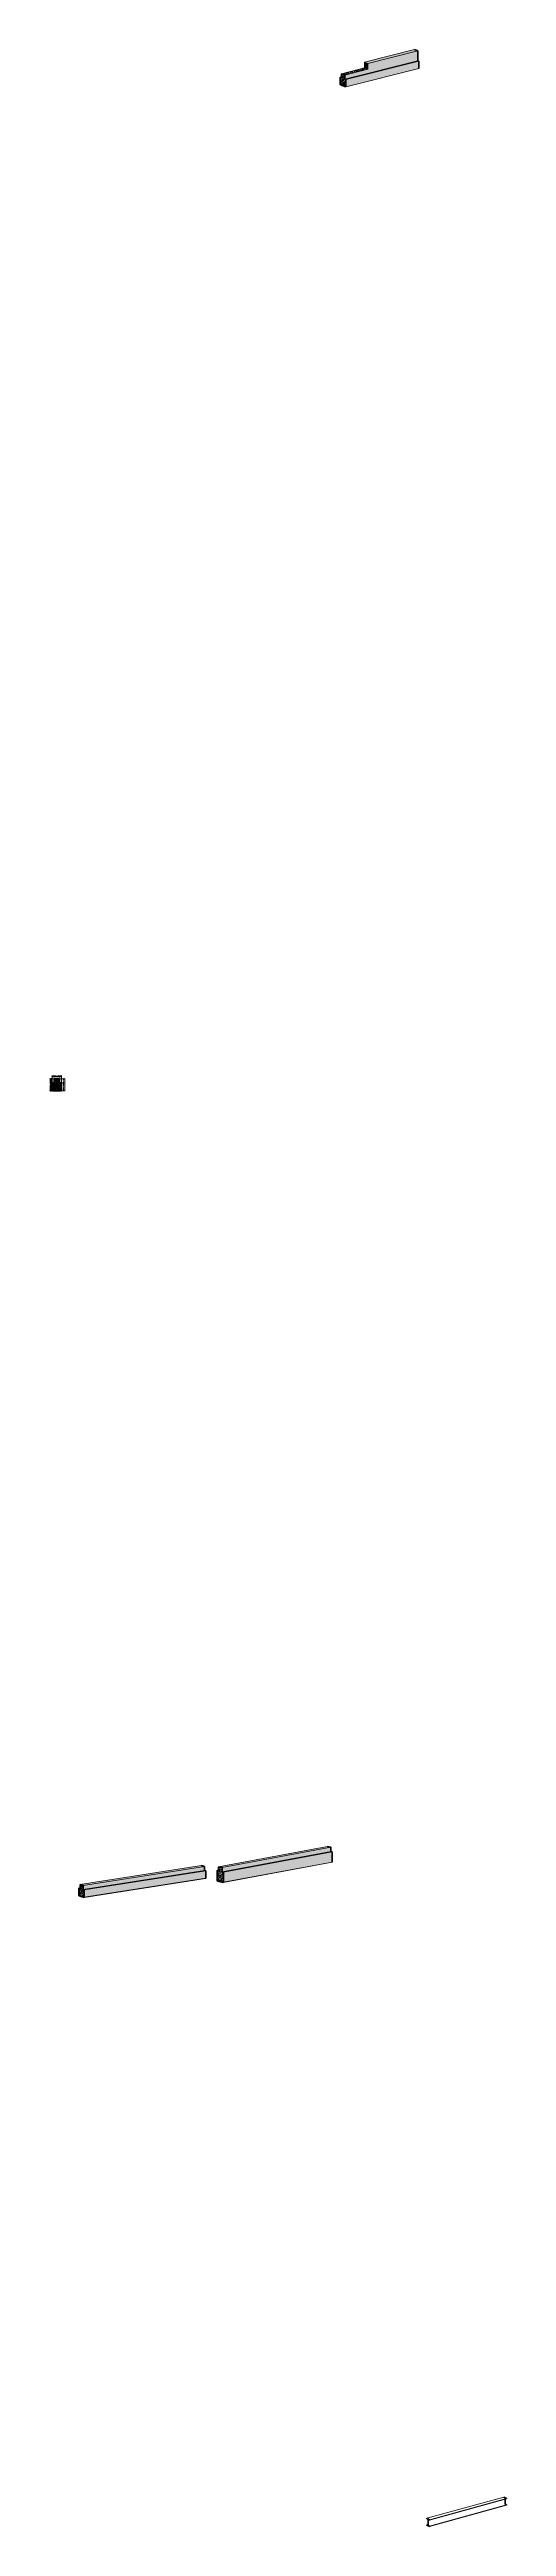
# Model space of a CAD drawing. Header units: inches. Extents: x -3503 to -1964, y -3753 to 2632.
# Drawn here: x -3140 to -1964, y -3753 to 2632 of the extents above; entities that cross this region are included whole.
import ezdxf

# ---------------------------------------------------------------- set-up
doc = ezdxf.new("R2010")
doc.units = ezdxf.units.IN
doc.header["$MEASUREMENT"] = 0
for name, color, linetype, lineweight in [('A-ANNO-DIMS', 211, 'Continuous', 9), ('A-ANNO-DIMS-8', 211, 'Continuous', 9), ('S-BEAM', 12, 'Continuous', 18)]:
    doc.layers.add(name, color=color, linetype=linetype, lineweight=lineweight)
doc.styles.add('Arial', font='arial.ttf', dxfattribs={"height": 0.787402})
doc.dimstyles.new('Diagonal_-_Arial_2_5_mm', dxfattribs={"dimscale": 12, "dimtxt": 0.803354, "dimasz": 0.07874, "dimexe": 0.062992, "dimexo": 0.03937, "dimgap": 0.03937, "dimtad": 1, "dimdec": 4, "dimrnd": 0.0625, "dimzin": 1, "dimdsep": 46, "dimlunit": 4, "dimtxsty": 'Arial', "dimblk1": 'OBLIQUE', "dimblk2": 'OBLIQUE', "dimsah": 1, "dimcen": 0.09, "dimazin": 0, "dimtfac": 1, "dimtdec": 4, "dimtix": 1, "dimtmove": 0, "dimatfit": 3, "dimfxl": 1, "dimtvp": 1, "dimtfill": 1, "dimfrac": 2, "dimtolj": 1, "dimtzin": 0, "dimarcsym": 2})
pattern_1 = [(0, (-12046.3, -4607.559), (6.4, 0.361), [0.264, -4.536, 0.264, -4.536, -25.6]), (0, (-12046.3, -4607.559), (6.4, 0.361), [-9.6, 0.264, -9.336, 0.264, -4.536, -11.2]), (0, (-12046.3, -4607.559), (6.4, 0.361), [-24, 0.264, -2.936, 0.264, -7.736]), (158.664, (-12043.9, -4607.378), (-4.58511484, 1.06953535), [0.142, -2.435, 0.142, -2.435, -13.742]), (158.664, (-12043.9, -4607.378), (-4.58511484, 1.06953535), [-5.153, 0.142, -5.011, 0.142, -2.435, -6.012]), (158.664, (-12043.9, -4607.378), (-4.58511484, 1.06953535), [-12.883, 0.142, -1.576, 0.142, -4.153]), (201.336, (-12043.1, -4606.657), (-1.814034635, -1.4300218), [0.142, -2.435, 0.142, -2.435, -13.742]), (201.336, (-12043.1, -4606.657), (-1.814034635, -1.4300218), [-5.153, 0.142, -5.011, 0.142, -2.435, -6.012]), (201.336, (-12043.1, -4606.657), (-1.814034635, -1.4300218), [-12.883, 0.142, -1.576, 0.142, -4.153])]
pattern_2 = [(0, (-11057.199, -4530.388), (6.4, 0.342), [0.264, -4.536, 0.264, -4.536, -25.6]), (0, (-11057.199, -4530.388), (6.4, 0.342), [-9.6, 0.264, -9.336, 0.264, -4.536, -11.2]), (0, (-11057.199, -4530.388), (6.4, 0.342), [-24, 0.264, -2.936, 0.264, -7.736]), (159.71, (-11054.799, -4530.218), (-4.58562177, 1.01195752), [0.141, -2.418, 0.141, -2.418, -13.647]), (159.71, (-11054.799, -4530.218), (-4.58562177, 1.01195752), [-5.118, 0.141, -4.977, 0.141, -2.418, -5.97]), (159.71, (-11054.799, -4530.218), (-4.58562177, 1.01195752), [-12.794, 0.141, -1.565, 0.141, -4.124]), (200.29, (-11053.999, -4529.535), (-1.81400748, -1.35406752), [0.141, -2.418, 0.141, -2.418, -13.647]), (200.29, (-11053.999, -4529.535), (-1.81400748, -1.35406752), [-5.118, 0.141, -4.977, 0.141, -2.418, -5.97]), (200.29, (-11053.999, -4529.535), (-1.81400748, -1.35406752), [-12.794, 0.141, -1.565, 0.141, -4.124])]
pattern_3 = [(0, (2452.074, -1010.714), (6.4, 0.513), [0.264, -4.536, 0.264, -4.536, -25.6]), (0, (2452.074, -1010.714), (6.4, 0.513), [-9.6, 0.264, -9.336, 0.264, -4.536, -11.2]), (0, (2452.074, -1010.714), (6.4, 0.513), [-24, 0.264, -2.936, 0.264, -7.736]), (150.971, (2454.474, -1010.458), (-4.58592564, 1.51917873), [0.151, -2.594, 0.151, -2.594, -14.639]), (150.971, (2454.474, -1010.458), (-4.58592564, 1.51917873), [-5.49, 0.151, -5.339, 0.151, -2.594, -6.405]), (150.971, (2454.474, -1010.458), (-4.58592564, 1.51917873), [-13.724, 0.151, -1.679, 0.151, -4.424]), (209.029, (2455.274, -1009.433), (-1.81449358, -2.03286769), [0.151, -2.594, 0.151, -2.594, -14.639]), (209.029, (2455.274, -1009.433), (-1.81449358, -2.03286769), [-5.49, 0.151, -5.339, 0.151, -2.594, -6.405]), (209.029, (2455.274, -1009.433), (-1.81449358, -2.03286769), [-13.724, 0.151, -1.679, 0.151, -4.424])]

# ---------------------------------------------------------------- blocks, each defined once
blk = doc.blocks.new('Beam 2 Levels - Beams 2 Levels-233880-DET_ BEAM TYPE 3 B-B')
at = {"layer": 'S-BEAM'}
h = blk.add_hatch(dxfattribs=at)
h.set_pattern_fill('FP_2', color=256, style=0, pattern_type=2)
h.set_pattern_definition([(50, (-2813.855, -70), (2.29529, -0.20023), [0.24, -2.64]), (355, (-2813.855, -70), (-0.44392, 2.40685), [0.192, -2.112]), (100.451, (-2813.664, -70.017), (1.85148, 2.20645), [0.204, -2.244]), (46.184, (-2813.855, -69.36), (3.41498, -0.52988), [0.36, -3.96]), (96.636, (-2813.57, -69.404), (2.99077, 3.1175), [0.306, -3.365]), (351.184, (-2813.855, -69.36), (2.99112, 3.1174), [0.288, -3.168]), (21, (-2813.535, -69.52), (1.910434, -1.287904), [0.24, -2.64]), (326, (-2813.535, -69.52), (0.7786, 2.32029), [0.192, -2.112]), (71.451, (-2813.376, -69.627), (2.68905, 1.03219), [0.204, -2.244]), (37.5, (-2813.855, -70), (0.038894, 1.064692), [0.106, -1.981, 0.106, -2.038, -2.12]), (37.5, (-2813.855, -70), (0.038894, 1.064692), [-4.23, 0.106, -2.014]), (7.5, (-2813.855, -70), (0.841523, 1.261634), [0.106, -1.117, 0.106, -1.933, -0.808]), (7.5, (-2813.855, -70), (0.841523, 1.261634), [-3.261, 0.106, -0.702]), (327.5, (-2814.569, -70), (1.707842, -0.07188), [0.106, -0.694, 0.106, -2.39, -3.312]), (327.5, (-2814.569, -70), (1.707842, -0.07188), [-3.296, 0.106, -3.206]), (317.5, (-2814.889, -70), (1.865863, 0.320695), [0.106, -0.934, 0.106, -1.552, -2.352]), (317.5, (-2814.889, -70), (1.865863, 0.320695), [-2.698, 0.106, -2.246])])
h.paths.add_polyline_path([(-2816.1, -52), (-2815.3, -51.2), (-2815.3, -32), (-2820.3, -32), (-2820.3, -21), (-2834.3, -21), (-2834.3, -32), (-2839.3, -32), (-2839.3, -51.2), (-2838.5, -52)], flags=0)
at = {"layer": 'S-BEAM', "lineweight": 70}
for p, q in [((-2834.3, -32), (-2839.3, -32)), ((-2839.3, -32), (-2839.3, -51.2)), ((-2839.3, -51.2), (-2838.5, -52)), ((-2838.5, -52), (-2816.1, -52)), ((-2820.3, -21), (-2834.3, -21)), ((-2834.3, -21), (-2834.3, -32)), ((-2820.3, -32), (-2820.3, -21)), ((-2815.3, -32), (-2820.3, -32)), ((-2816.1, -52), (-2815.3, -51.2)), ((-2815.3, -51.2), (-2815.3, -32))]:
    blk.add_line(p, q, dxfattribs=at)
blk = doc.blocks.new('Inverted Tee Beam - 24IT32-217907-TYPE 24IT32')
at = {"layer": 'S-BEAM'}
h = blk.add_hatch(dxfattribs=at)
h.set_pattern_fill('FP_5', color=256, style=0, pattern_type=2)
h.set_pattern_definition([(59.623, (-3608.913, -5723.704), (3.2829208, -1.5499085), [0.436, -4.8]), (334.722, (-3608.913, -5723.704), (-0.6346527, 6.068039), [0.303, -3.328]), (95.975, (-3608.64, -5723.833), (2.6481707, 4.5172001), [0.508, -5.593]), (55.433, (-3608.913, -5722.145), (4.884622, -2.8688415), [0.628, -6.912]), (93.824, (-3608.506, -5722.384), (4.278425, 6.20916), [0.758, -8.34]), (329.572, (-3608.913, -5722.145), (4.278122, 6.209593), [0.472, -5.193]), (18.282, (-3608.456, -5722.683), (2.732236, -4.0208707), [0.338, -3.713]), (304.194, (-3608.456, -5722.683), (1.1136582, 5.2915774), [0.405, -4.456]), (78.115, (-3608.228, -5723.018), (3.8460316, 1.2701457), [0.451, -4.957]), (44.518, (-3608.913, -5723.704), (0.0556161, 2.5763204), [0.168, -3.152, 0.168, -3.244, -3.374]), (44.518, (-3608.913, -5723.704), (0.0556161, 2.5763204), [-6.733, 0.168, -3.206]), (354.341, (-3608.913, -5723.704), (1.2045635, 2.684303), [0.15, -1.592, 0.15, -2.754, -1.151]), (354.341, (-3608.913, -5723.704), (1.2045635, 2.684303), [-4.647, 0.15, -1.001]), (305.383, (-3609.934, -5723.374), (2.4433689, -0.9655265), [0.22, -1.447, 0.22, -4.98, -6.9]), (305.383, (-3609.934, -5723.374), (2.4433689, -0.9655265), [-6.867, 0.22, -6.68]), (297.964, (-3610.392, -5723.226), (2.6695537, -0.0828784), [0.237, -2.101, 0.237, -3.49, -5.29]), (297.964, (-3610.392, -5723.226), (2.6695537, -0.0828784), [-6.067, 0.237, -5.052])])
h.paths.add_polyline_path([(-7222.3, -2131.6), (-7221.8, -2131), (-7221.8, -2112.3), (-7224.7, -2111.3), (-7224.7, -2100.6), (-7232.7, -2098), (-7232.7, -2108.8), (-7235.6, -2107.8), (-7235.6, -2126.5), (-7235.1, -2127.5), (-7224.7, -2130.8)], flags=0)
h = blk.add_hatch(dxfattribs=at)
h.set_pattern_fill('FP_10', color=256, style=0, pattern_type=2)
h.set_pattern_definition([(0, (-12046.3, -4596.842), (6.4, 0.361), [0.264, -4.536, 0.264, -4.536, -25.6]), (0, (-12046.3, -4596.842), (6.4, 0.361), [-9.6, 0.264, -9.336, 0.264, -4.536, -11.2]), (0, (-12046.3, -4596.842), (6.4, 0.361), [-24, 0.264, -2.936, 0.264, -7.736]), (158.664, (-12043.9, -4596.662), (-4.58511484, 1.06953535), [0.142, -2.435, 0.142, -2.435, -13.742]), (158.664, (-12043.9, -4596.662), (-4.58511484, 1.06953535), [-5.153, 0.142, -5.011, 0.142, -2.435, -6.012]), (158.664, (-12043.9, -4596.662), (-4.58511484, 1.06953535), [-12.883, 0.142, -1.576, 0.142, -4.153]), (201.336, (-12043.1, -4595.94), (-1.814034635, -1.4300218), [0.142, -2.435, 0.142, -2.435, -13.742]), (201.336, (-12043.1, -4595.94), (-1.814034635, -1.4300218), [-5.153, 0.142, -5.011, 0.142, -2.435, -6.012]), (201.336, (-12043.1, -4595.94), (-1.814034635, -1.4300218), [-12.883, 0.142, -1.576, 0.142, -4.153])])
h.paths.add_polyline_path([(-7224.7, -2100.6), (-6912, -2051.4), (-6920, -2048.8), (-7232.7, -2098)], flags=0)
h = blk.add_hatch(dxfattribs=at)
h.set_pattern_fill('FP_9', color=256, style=0, pattern_type=2)
h.set_pattern_definition([(8.941, (-15662.068, -5882.244), (5.24914585, 2.38478592), [0.219, -3.766, 0.219, -3.766, -21.254]), (8.941, (-15662.068, -5882.244), (5.24914585, 2.38478592), [-7.97, 0.219, -7.751, 0.219, -3.766, -9.299]), (8.941, (-15662.068, -5882.244), (5.24914585, 2.38478592), [-19.926, 0.219, -2.438, 0.219, -6.423]), (117.757, (-15660.1, -5881.155), (-3.7611667, 4.0289475), [0.232, -3.994, 0.232, -3.994, -22.541]), (117.757, (-15660.1, -5881.155), (-3.7611667, 4.0289475), [-8.453, 0.232, -8.221, 0.232, -3.994, -9.862]), (117.757, (-15660.1, -5881.155), (-3.7611667, 4.0289475), [-21.133, 0.232, -2.585, 0.232, -6.812]), (245.7, (-15659.444, -5877.935), (-1.48781781, -6.41290388), [0.263, -4.52, 0.263, -4.52, -25.511]), (245.7, (-15659.444, -5877.935), (-1.48781781, -6.41290388), [-9.567, 0.263, -9.303, 0.263, -4.52, -11.161]), (245.7, (-15659.444, -5877.935), (-1.48781781, -6.41290388), [-23.916, 0.263, -2.926, 0.263, -7.709])])
h.paths.add_polyline_path([(-7224.7, -2111.3), (-6912, -2062.2), (-6912, -2051.4), (-7224.7, -2100.6)], flags=0)
h = blk.add_hatch(dxfattribs=at)
h.set_pattern_fill('FP_6', color=256, style=0, pattern_type=2)
h.set_pattern_definition(pattern_1)
h.paths.add_polyline_path([(-7221.8, -2112.3), (-6909.1, -2063.1), (-6912, -2062.2), (-7224.7, -2111.3)], flags=0)
h = blk.add_hatch(dxfattribs=at)
h.set_pattern_fill('FP_7', color=256, style=0, pattern_type=2)
h.set_pattern_definition([(21.629, (-14564.77, -1948.576), (5.852978726, 3.030776144), [0.26, -4.462, 0.26, -4.462, -25.185]), (21.629, (-14564.77, -1948.576), (5.852978726, 3.030776144), [-9.444, 0.26, -9.185, 0.26, -4.462, -11.018]), (21.629, (-14564.77, -1948.576), (5.852978726, 3.030776144), [-23.611, 0.26, -2.888, 0.26, -7.61]), (156.09, (-14562.575, -1947.351), (-4.1933787, 0.44037256), [0.132, -2.269, 0.132, -2.269, -12.805]), (156.09, (-14562.575, -1947.351), (-4.1933787, 0.44037256), [-4.802, 0.132, -4.67, 0.132, -2.269, -5.602]), (156.09, (-14562.575, -1947.351), (-4.1933787, 0.44037256), [-12.004, 0.132, -1.469, 0.132, -3.869]), (231.034, (-14561.844, -1945.642), (-1.65964361, -3.47041944), [0.192, -3.298, 0.192, -3.298, -18.614]), (231.034, (-14561.844, -1945.642), (-1.65964361, -3.47041944), [-6.98, 0.192, -6.788, 0.192, -3.298, -8.144]), (231.034, (-14561.844, -1945.642), (-1.65964361, -3.47041944), [-17.451, 0.192, -2.135, 0.192, -5.625])])
h.paths.add_polyline_path([(-7222.3, -2131.6), (-6909.6, -2082.4), (-6909.1, -2081.8), (-7221.8, -2131)], flags=0)
h = blk.add_hatch(dxfattribs=at)
h.set_pattern_fill('FP_8', color=256, style=0, pattern_type=2)
h.set_pattern_definition([(8.941, (-15659.207, -5883.169), (5.24914585, 2.38478592), [0.219, -3.766, 0.219, -3.766, -21.254]), (8.941, (-15659.207, -5883.169), (5.24914585, 2.38478592), [-7.97, 0.219, -7.751, 0.219, -3.766, -9.299]), (8.941, (-15659.207, -5883.169), (5.24914585, 2.38478592), [-19.926, 0.219, -2.438, 0.219, -6.423]), (117.757, (-15657.239, -5882.08), (-3.7611667, 4.0289475), [0.232, -3.994, 0.232, -3.994, -22.541]), (117.757, (-15657.239, -5882.08), (-3.7611667, 4.0289475), [-8.453, 0.232, -8.221, 0.232, -3.994, -9.862]), (117.757, (-15657.239, -5882.08), (-3.7611667, 4.0289475), [-21.133, 0.232, -2.585, 0.232, -6.812]), (245.7, (-15656.583, -5878.859), (-1.48781781, -6.41290388), [0.263, -4.52, 0.263, -4.52, -25.511]), (245.7, (-15656.583, -5878.859), (-1.48781781, -6.41290388), [-9.567, 0.263, -9.303, 0.263, -4.52, -11.161]), (245.7, (-15656.583, -5878.859), (-1.48781781, -6.41290388), [-23.916, 0.263, -2.926, 0.263, -7.709])])
h.paths.add_polyline_path([(-7221.8, -2131), (-6909.1, -2081.8), (-6909.1, -2063.1), (-7221.8, -2112.3)], flags=0)
h = blk.add_hatch(dxfattribs=at)
h.set_pattern_fill('FP_6', color=256, style=0, pattern_type=2)
h.set_pattern_definition(pattern_1)
h.paths.add_polyline_path([(-7232.7, -2108.8), (-7232.7, -2107.4), (-7235.6, -2107.8)], flags=0)
for p, q in [((-7232.7, -2098), (-6920, -2048.8)), ((-6912, -2051.4), (-7224.7, -2100.6)), ((-6912, -2062.2), (-7224.7, -2111.3)), ((-6909.6, -2082.4), (-7222.3, -2131.6)), ((-6909.1, -2063.1), (-7221.8, -2112.3)), ((-6909.1, -2081.8), (-7221.8, -2131)), ((-7232.7, -2107.4), (-7235.6, -2107.8))]:
    blk.add_line(p, q, dxfattribs=at)
at = {"layer": 'S-BEAM', "lineweight": 50}
for p, q in [((-7232.7, -2098), (-7232.7, -2108.8)), ((-7224.7, -2100.6), (-7232.7, -2098)), ((-7224.7, -2111.3), (-7224.7, -2100.6)), ((-6920, -2048.8), (-6912, -2051.4)), ((-6912, -2051.4), (-6912, -2062.2)), ((-6912, -2062.2), (-6909.1, -2063.1)), ((-6909.1, -2081.8), (-6909.6, -2082.4)), ((-6909.1, -2063.1), (-6909.1, -2081.8)), ((-7232.7, -2108.8), (-7235.6, -2107.8)), ((-7235.6, -2107.8), (-7235.6, -2126.5)), ((-7235.6, -2126.5), (-7235.1, -2127.5)), ((-7235.1, -2127.5), (-7222.3, -2131.6)), ((-7221.8, -2112.3), (-7224.7, -2111.3)), ((-7222.3, -2131.6), (-7221.8, -2131)), ((-7221.8, -2131), (-7221.8, -2112.3))]:
    blk.add_line(p, q, dxfattribs=at)
blk = doc.blocks.new('Inverted Tee Beam - 24IT40-223392-TYPE 24IT40')
at = {"layer": 'S-BEAM'}
h = blk.add_hatch(dxfattribs=at)
h.set_pattern_fill('FP_13', color=256, style=0, pattern_type=2)
h.set_pattern_definition([(0, (-11057.199, -4519.642), (6.4, 0.342), [0.264, -4.536, 0.264, -4.536, -25.6]), (0, (-11057.199, -4519.642), (6.4, 0.342), [-9.6, 0.264, -9.336, 0.264, -4.536, -11.2]), (0, (-11057.199, -4519.642), (6.4, 0.342), [-24, 0.264, -2.936, 0.264, -7.736]), (159.71, (-11054.799, -4519.471), (-4.58562177, 1.01195752), [0.141, -2.418, 0.141, -2.418, -13.647]), (159.71, (-11054.799, -4519.471), (-4.58562177, 1.01195752), [-5.118, 0.141, -4.977, 0.141, -2.418, -5.97]), (159.71, (-11054.799, -4519.471), (-4.58562177, 1.01195752), [-12.794, 0.141, -1.565, 0.141, -4.124]), (200.29, (-11053.999, -4518.788), (-1.81400748, -1.35406752), [0.141, -2.418, 0.141, -2.418, -13.647]), (200.29, (-11053.999, -4518.788), (-1.81400748, -1.35406752), [-5.118, 0.141, -4.977, 0.141, -2.418, -5.97]), (200.29, (-11053.999, -4518.788), (-1.81400748, -1.35406752), [-12.794, 0.141, -1.565, 0.141, -4.124])])
h.paths.add_polyline_path([(-6586, -2054.4), (-6305.6, -2002), (-6314.8, -1999.8), (-6595.2, -2052.2)], flags=0)
h = blk.add_hatch(dxfattribs=at)
h.set_pattern_fill('FP_12', color=256, style=0, pattern_type=2)
h.set_pattern_definition([(10.579, (-14841.939, -6325.848), (4.81665555, 2.46316206), [0.202, -3.473, 0.202, -3.473, -19.6]), (10.579, (-14841.939, -6325.848), (4.81665555, 2.46316206), [-7.35, 0.202, -7.148, 0.202, -3.473, -8.575]), (10.579, (-14841.939, -6325.848), (4.81665555, 2.46316206), [-18.375, 0.202, -2.248, 0.202, -5.923]), (115.876, (-14840.133, -6324.729), (-3.45083136, 3.98889508), [0.228, -3.911, 0.228, -3.911, -22.073]), (115.876, (-14840.133, -6324.729), (-3.45083136, 3.98889508), [-8.277, 0.228, -8.05, 0.228, -3.911, -9.657]), (115.876, (-14840.133, -6324.729), (-3.45083136, 3.98889508), [-20.694, 0.228, -2.532, 0.228, -6.67]), (247.675, (-14839.531, -6321.49), (-1.36519832, -6.4520343), [0.262, -4.493, 0.262, -4.493, -25.359]), (247.675, (-14839.531, -6321.49), (-1.36519832, -6.4520343), [-9.51, 0.262, -9.248, 0.262, -4.493, -11.095]), (247.675, (-14839.531, -6321.49), (-1.36519832, -6.4520343), [-23.774, 0.262, -2.908, 0.262, -7.663])])
h.paths.add_polyline_path([(-6586, -2065.2), (-6305.6, -2012.8), (-6305.6, -2002), (-6586, -2054.4)], flags=0)
h = blk.add_hatch(dxfattribs=at)
h.set_pattern_fill('FP_14', color=256, style=0, pattern_type=2)
h.set_pattern_definition(pattern_2)
h.paths.add_polyline_path([(-6582.7, -2066), (-6302.3, -2013.6), (-6305.6, -2012.8), (-6586, -2065.2)], flags=0)
h = blk.add_hatch(dxfattribs=at)
h.set_pattern_fill('FP_15', color=256, style=0, pattern_type=2)
h.set_pattern_definition([(25.558, (-13855.22, -2415.326), (5.66379288, 3.37582734), [0.259, -4.45, 0.259, -4.45, -25.113]), (25.558, (-13855.22, -2415.326), (5.66379288, 3.37582734), [-9.417, 0.259, -9.158, 0.259, -4.45, -10.987]), (25.558, (-13855.22, -2415.326), (5.66379288, 3.37582734), [-23.543, 0.259, -2.88, 0.259, -7.589]), (161.338, (-13853.096, -2413.976), (-4.05867005, 0.0366387), [0.123, -2.119, 0.123, -2.119, -11.956]), (161.338, (-13853.096, -2413.976), (-4.05867005, 0.0366387), [-4.484, 0.123, -4.36, 0.123, -2.119, -5.231]), (161.338, (-13853.096, -2413.976), (-4.05867005, 0.0366387), [-11.209, 0.123, -1.371, 0.123, -3.613]), (232.307, (-13852.388, -2412.304), (-1.60558726, -3.4124873), [0.191, -3.283, 0.191, -3.283, -18.527]), (232.307, (-13852.388, -2412.304), (-1.60558726, -3.4124873), [-6.948, 0.191, -6.757, 0.191, -3.283, -8.106]), (232.307, (-13852.388, -2412.304), (-1.60558726, -3.4124873), [-17.369, 0.191, -2.125, 0.191, -5.599])])
h.paths.add_polyline_path([(-6583.2, -2093.2), (-6302.8, -2040.8), (-6302.3, -2040.2), (-6582.7, -2092.5)], flags=0)
h = blk.add_hatch(dxfattribs=at)
h.set_pattern_fill('FP_16', color=256, style=0, pattern_type=2)
h.set_pattern_definition([(10.579, (-14838.647, -6326.651), (4.81665555, 2.46316206), [0.202, -3.473, 0.202, -3.473, -19.6]), (10.579, (-14838.647, -6326.651), (4.81665555, 2.46316206), [-7.35, 0.202, -7.148, 0.202, -3.473, -8.575]), (10.579, (-14838.647, -6326.651), (4.81665555, 2.46316206), [-18.375, 0.202, -2.248, 0.202, -5.923]), (115.876, (-14836.84, -6325.532), (-3.45083136, 3.98889508), [0.228, -3.911, 0.228, -3.911, -22.073]), (115.876, (-14836.84, -6325.532), (-3.45083136, 3.98889508), [-8.277, 0.228, -8.05, 0.228, -3.911, -9.657]), (115.876, (-14836.84, -6325.532), (-3.45083136, 3.98889508), [-20.694, 0.228, -2.532, 0.228, -6.67]), (247.675, (-14836.238, -6322.294), (-1.36519832, -6.4520343), [0.262, -4.493, 0.262, -4.493, -25.359]), (247.675, (-14836.238, -6322.294), (-1.36519832, -6.4520343), [-9.51, 0.262, -9.248, 0.262, -4.493, -11.095]), (247.675, (-14836.238, -6322.294), (-1.36519832, -6.4520343), [-23.774, 0.262, -2.908, 0.262, -7.663])])
h.paths.add_polyline_path([(-6582.7, -2092.5), (-6302.3, -2040.2), (-6302.3, -2013.6), (-6582.7, -2066)], flags=0)
h = blk.add_hatch(dxfattribs=at)
h.set_pattern_fill('FP_11', color=256, style=0, pattern_type=2)
h.set_pattern_definition([(56.731, (-2801.219, -5707.26), (3.7785592, -1.4122714), [0.463, -5.092]), (339.506, (-2801.219, -5707.26), (-0.730576, 6.057145), [0.336, -3.698]), (96.881, (-2800.905, -5707.377), (3.0474961, 4.6445675), [0.508, -5.593]), (52.48, (-2801.219, -5705.696), (5.6217225, -2.665157), [0.674, -7.411]), (94.4, (-2800.751, -5705.919), (4.92354, 6.412629), [0.759, -8.346]), (334.636, (-2801.219, -5705.696), (4.923323, 6.412106), [0.518, -5.703]), (18.033, (-2800.693, -5706.216), (3.144068, -3.913968), [0.388, -4.267]), (308.779, (-2800.693, -5706.216), (1.281513, 5.3550647), [0.418, -4.602]), (76.539, (-2800.431, -5706.542), (4.4260953, 1.441272), [0.459, -5.047]), (41.812, (-2801.219, -5707.26), (0.0640281, 2.58633126), [0.185, -3.471, 0.185, -3.572, -3.715]), (41.812, (-2801.219, -5707.26), (0.0640281, 2.58633126), [-7.413, 0.185, -3.53]), (357.216, (-2801.219, -5707.26), (1.385959, 2.7449225), [0.173, -1.825, 0.173, -3.158, -1.32]), (357.216, (-2801.219, -5707.26), (1.385959, 2.7449225), [-5.328, 0.173, -1.148]), (310.062, (-2802.394, -5706.973), (2.8119934, -0.8625556), [0.228, -1.498, 0.228, -5.157, -7.145]), (310.062, (-2802.394, -5706.973), (2.8119934, -0.8625556), [-7.11, 0.228, -6.917]), (301.95, (-2802.921, -5706.844), (3.0721188, 0.0326464), [0.242, -2.143, 0.242, -3.56, -5.395]), (301.95, (-2802.921, -5706.844), (3.0721188, 0.0326464), [-6.187, 0.242, -5.152])])
h.paths.add_polyline_path([(-6583.2, -2093.2), (-6582.7, -2092.5), (-6582.7, -2066), (-6586, -2065.2), (-6586, -2054.4), (-6595.2, -2052.2), (-6595.2, -2062.9), (-6598.5, -2062.1), (-6598.5, -2088.7), (-6598, -2089.6), (-6585.8, -2092.5)], flags=0)
h = blk.add_hatch(dxfattribs=at)
h.set_pattern_fill('FP_14', color=256, style=0, pattern_type=2)
h.set_pattern_definition(pattern_2)
h.paths.add_polyline_path([(-6595.2, -2062.9), (-6595.2, -2061.5), (-6598.5, -2062.1)], flags=0)
for p, q in [((-6595.2, -2052.2), (-6314.8, -1999.8)), ((-6305.6, -2002), (-6586, -2054.4)), ((-6586, -2065.2), (-6305.6, -2012.8)), ((-6583.2, -2093.2), (-6302.8, -2040.8)), ((-6582.7, -2066), (-6302.3, -2013.6)), ((-6582.7, -2092.5), (-6302.3, -2040.2)), ((-6598.5, -2062.1), (-6595.2, -2061.5))]:
    blk.add_line(p, q, dxfattribs=at)
at = {"layer": 'S-BEAM', "lineweight": 50}
for p, q in [((-6314.8, -1999.8), (-6305.6, -2002)), ((-6305.6, -2002), (-6305.6, -2012.8)), ((-6305.6, -2012.8), (-6302.3, -2013.6)), ((-6302.3, -2040.2), (-6302.8, -2040.8)), ((-6302.3, -2013.6), (-6302.3, -2040.2)), ((-6595.2, -2062.9), (-6598.5, -2062.1)), ((-6598.5, -2062.1), (-6598.5, -2088.7)), ((-6598.5, -2088.7), (-6598, -2089.6)), ((-6598, -2089.6), (-6583.2, -2093.2)), ((-6586, -2054.4), (-6595.2, -2052.2)), ((-6595.2, -2052.2), (-6595.2, -2062.9)), ((-6586, -2065.2), (-6586, -2054.4)), ((-6582.7, -2066), (-6586, -2065.2)), ((-6583.2, -2093.2), (-6582.7, -2092.5)), ((-6582.7, -2092.5), (-6582.7, -2066))]:
    blk.add_line(p, q, dxfattribs=at)
blk = doc.blocks.new('Beam 2 Levels - Beams 2 Levels-233980-TYPE 3 2 LEVELS')
at = {"layer": 'S-BEAM'}
h = blk.add_hatch(dxfattribs=at)
h.set_pattern_fill('FP_18', color=256, style=0, pattern_type=2)
h.set_pattern_definition([(14.075, (-1500.608, -657.361), (5.04043685, 2.77923036), [0.214, -3.683, 0.214, -3.683, -20.785]), (14.075, (-1500.608, -657.361), (5.04043685, 2.77923036), [-7.795, 0.214, -7.58, 0.214, -3.683, -9.094]), (14.075, (-1500.608, -657.361), (5.04043685, 2.77923036), [-19.486, 0.214, -2.384, 0.214, -6.281]), (118.62, (-1498.718, -656.129), (-3.6116213, 3.58735788), [0.217, -3.729, 0.217, -3.729, -21.045]), (118.62, (-1498.718, -656.129), (-3.6116213, 3.58735788), [-7.892, 0.217, -7.675, 0.217, -3.729, -9.207]), (118.62, (-1498.718, -656.129), (-3.6116213, 3.58735788), [-19.73, 0.217, -2.414, 0.217, -6.36]), (246.808, (-1498.088, -652.94), (-1.4288008, -6.3668194), [0.264, -4.536, 0.264, -4.536, -25.597]), (246.808, (-1498.088, -652.94), (-1.4288008, -6.3668194), [-9.599, 0.264, -9.335, 0.264, -4.536, -11.199]), (246.808, (-1498.088, -652.94), (-1.4288008, -6.3668194), [-23.998, 0.264, -2.936, 0.264, -7.735])])
h.paths.add_polyline_path([(6268.8, 2555.8), (6456.9, 2603), (6456.9, 2628.5), (6328.4, 2596.3), (6328.4, 2581.2), (6268.8, 2566.2), (6268.8, 2559.3)], flags=0)
h = blk.add_hatch(dxfattribs=at)
h.set_pattern_fill('FP_22', color=256, style=0, pattern_type=2)
h.set_pattern_definition([(0, (2452.074, -985.138), (6.4, 0.513), [0.264, -4.536, 0.264, -4.536, -25.6]), (0, (2452.074, -985.138), (6.4, 0.513), [-9.6, 0.264, -9.336, 0.264, -4.536, -11.2]), (0, (2452.074, -985.138), (6.4, 0.513), [-24, 0.264, -2.936, 0.264, -7.736]), (150.971, (2454.474, -984.882), (-4.58592564, 1.51917873), [0.151, -2.594, 0.151, -2.594, -14.639]), (150.971, (2454.474, -984.882), (-4.58592564, 1.51917873), [-5.49, 0.151, -5.339, 0.151, -2.594, -6.405]), (150.971, (2454.474, -984.882), (-4.58592564, 1.51917873), [-13.724, 0.151, -1.679, 0.151, -4.424]), (209.029, (2455.274, -983.856), (-1.81449358, -2.03286769), [0.151, -2.594, 0.151, -2.594, -14.639]), (209.029, (2455.274, -983.856), (-1.81449358, -2.03286769), [-5.49, 0.151, -5.339, 0.151, -2.594, -6.405]), (209.029, (2455.274, -983.856), (-1.81449358, -2.03286769), [-13.724, 0.151, -1.679, 0.151, -4.424])])
h.paths.add_polyline_path([(6328.4, 2596.3), (6456.9, 2628.5), (6448.3, 2632.1), (6319.8, 2599.9)], flags=0)
h = blk.add_hatch(dxfattribs=at)
h.set_pattern_fill('FP_17', color=256, style=0, pattern_type=2)
h.set_pattern_definition([(54.892, (10221.522, -327.998), (3.5360146, -1.923591), [0.413, -4.546]), (331.455, (10221.522, -327.998), (-0.68417, 5.9809633), [0.335, -3.69]), (96.525, (10221.816, -328.158), (2.8525185, 4.056427), [0.502, -5.518]), (50.02, (10221.522, -326.482), (5.261822, -3.4085), [0.598, -6.574]), (94.198, (10221.96, -326.766), (4.6081055, 5.495072), [0.744, -8.184]), (327.061, (10221.522, -326.482), (4.60754, 5.494989), [0.522, -5.747]), (10.236, (10222.015, -327.063), (2.9430994, -4.255736), [0.351, -3.858]), (304.66, (10222.015, -327.063), (1.1998663, 5.0044546), [0.431, -4.743]), (76.52, (10222.26, -327.418), (4.1424758, 0.74797), [0.429, -4.717]), (37.597, (10221.522, -327.998), (0.0600981, 2.4985638), [0.163, -3.056, 0.163, -3.144, -3.27]), (37.597, (10221.522, -327.998), (0.0600981, 2.4985638), [-6.526, 0.163, -3.107]), (348.299, (10221.522, -327.998), (1.2964658, 2.4581533), [0.165, -1.742, 0.165, -3.015, -1.26]), (348.299, (10221.522, -327.998), (1.2964658, 2.4581533), [-5.086, 0.165, -1.096]), (305.756, (10220.422, -327.548), (2.6316247, -1.24859462), [0.235, -1.544, 0.235, -5.315, -7.365]), (305.756, (10220.422, -327.548), (2.6316247, -1.24859462), [-7.329, 0.235, -7.13]), (298.813, (10219.929, -327.346), (2.87453, -0.4184138), [0.249, -2.202, 0.249, -3.658, -5.543]), (298.813, (10219.929, -327.346), (2.87453, -0.4184138), [-6.358, 0.249, -5.294])])
h.paths.add_polyline_path([(6271.4, 2535.8), (6271.9, 2536.3), (6271.9, 2554.5), (6268.8, 2555.8), (6268.8, 2566.2), (6260.2, 2569.8), (6260.2, 2559.3), (6257.1, 2560.6), (6257.1, 2542.4), (6257.6, 2541.5), (6268.8, 2536.9)], flags=0)
h = blk.add_hatch(dxfattribs=at)
h.set_pattern_fill('FP_19', color=256, style=0, pattern_type=2)
h.set_pattern_definition(pattern_3)
h.paths.add_polyline_path([(6260.2, 2559.3), (6260.2, 2561.4), (6257.1, 2560.6)], flags=0)
h = blk.add_hatch(dxfattribs=at)
h.set_pattern_fill('FP_24', color=256, style=0, pattern_type=2)
h.set_pattern_definition([(0, (2452.074, -1000.294), (6.4, 0.513), [0.264, -4.536, 0.264, -4.536, -25.6]), (0, (2452.074, -1000.294), (6.4, 0.513), [-9.6, 0.264, -9.336, 0.264, -4.536, -11.2]), (0, (2452.074, -1000.294), (6.4, 0.513), [-24, 0.264, -2.936, 0.264, -7.736]), (150.971, (2454.474, -1000.038), (-4.58592564, 1.51917873), [0.151, -2.594, 0.151, -2.594, -14.639]), (150.971, (2454.474, -1000.038), (-4.58592564, 1.51917873), [-5.49, 0.151, -5.339, 0.151, -2.594, -6.405]), (150.971, (2454.474, -1000.038), (-4.58592564, 1.51917873), [-13.724, 0.151, -1.679, 0.151, -4.424]), (209.029, (2455.274, -999.013), (-1.81449358, -2.03286769), [0.151, -2.594, 0.151, -2.594, -14.639]), (209.029, (2455.274, -999.013), (-1.81449358, -2.03286769), [-5.49, 0.151, -5.339, 0.151, -2.594, -6.405]), (209.029, (2455.274, -999.013), (-1.81449358, -2.03286769), [-13.724, 0.151, -1.679, 0.151, -4.424])])
h.paths.add_polyline_path([(6268.8, 2566.2), (6328.4, 2581.2), (6319.8, 2584.7), (6260.2, 2569.8), (6260.5, 2569.6)], flags=0)
h = blk.add_hatch(dxfattribs=at)
h.set_pattern_fill('FP_19', color=256, style=0, pattern_type=2)
h.set_pattern_definition(pattern_3)
h.paths.add_polyline_path([(6271.9, 2554.5), (6460, 2601.7), (6456.9, 2603), (6268.8, 2555.8)], flags=0)
h = blk.add_hatch(dxfattribs=at)
h.set_pattern_fill('FP_21', color=256, style=0, pattern_type=2)
h.set_pattern_definition([(24.526, (71.653, 2357.949), (5.760495528, 3.163665007), [0.261, -4.488, 0.261, -4.488, -25.327]), (24.526, (71.653, 2357.949), (5.760495528, 3.163665007), [-9.498, 0.261, -9.236, 0.261, -4.488, -11.08]), (24.526, (71.653, 2357.949), (5.760495528, 3.163665007), [-23.744, 0.261, -2.905, 0.261, -7.653]), (169.398, (73.813, 2359.202), (-4.12723448, -0.29773061), [0.121, -2.077, 0.121, -2.077, -11.721]), (169.398, (73.813, 2359.202), (-4.12723448, -0.29773061), [-4.395, 0.121, -4.274, 0.121, -2.077, -5.128]), (169.398, (73.813, 2359.202), (-4.12723448, -0.29773061), [-10.988, 0.121, -1.344, 0.121, -3.542]), (227.719, (74.533, 2360.6), (-1.63294259, -2.86598317), [0.177, -3.034, 0.177, -3.034, -17.125]), (227.719, (74.533, 2360.6), (-1.63294259, -2.86598317), [-6.422, 0.177, -6.245, 0.177, -3.034, -7.492]), (227.719, (74.533, 2360.6), (-1.63294259, -2.86598317), [-16.054, 0.177, -1.964, 0.177, -5.175])])
h.paths.add_polyline_path([(6271.4, 2535.8), (6459.5, 2583), (6460, 2583.5), (6271.9, 2536.3)], flags=0)
h = blk.add_hatch(dxfattribs=at)
h.set_pattern_fill('FP_20', color=256, style=0, pattern_type=2)
h.set_pattern_definition([(14.075, (-1497.527, -658.623), (5.04043685, 2.77923036), [0.214, -3.683, 0.214, -3.683, -20.785]), (14.075, (-1497.527, -658.623), (5.04043685, 2.77923036), [-7.795, 0.214, -7.58, 0.214, -3.683, -9.094]), (14.075, (-1497.527, -658.623), (5.04043685, 2.77923036), [-19.486, 0.214, -2.384, 0.214, -6.281]), (118.62, (-1495.637, -657.391), (-3.6116213, 3.58735788), [0.217, -3.729, 0.217, -3.729, -21.045]), (118.62, (-1495.637, -657.391), (-3.6116213, 3.58735788), [-7.892, 0.217, -7.675, 0.217, -3.729, -9.207]), (118.62, (-1495.637, -657.391), (-3.6116213, 3.58735788), [-19.73, 0.217, -2.414, 0.217, -6.36]), (246.808, (-1495.007, -654.202), (-1.4288008, -6.3668194), [0.264, -4.536, 0.264, -4.536, -25.597]), (246.808, (-1495.007, -654.202), (-1.4288008, -6.3668194), [-9.599, 0.264, -9.335, 0.264, -4.536, -11.199]), (246.808, (-1495.007, -654.202), (-1.4288008, -6.3668194), [-23.998, 0.264, -2.936, 0.264, -7.735])])
h.paths.add_polyline_path([(6271.9, 2536.3), (6460, 2583.5), (6460, 2601.7), (6271.9, 2554.5)], flags=0)
h = blk.add_hatch(dxfattribs=at)
h.set_pattern_fill('FP_23', color=256, style=0, pattern_type=2)
h.set_pattern_definition([(337.731, (10281.124, -313.054), (3.9436793, -0.0988519), [0.176, -3.021, 0.176, -3.021, -17.047]), (337.731, (10281.124, -313.054), (3.9436793, -0.0988519), [-6.393, 0.176, -6.217, 0.176, -3.021, -7.458]), (337.731, (10281.124, -313.054), (3.9436793, -0.0988519), [-15.982, 0.176, -1.955, 0.176, -5.151]), (108.031, (10282.603, -312.902), (-2.82557746, 5.64986416), [0.263, -4.515, 0.263, -4.515, -25.483]), (108.031, (10282.603, -312.902), (-2.82557746, 5.64986416), [-9.556, 0.263, -9.293, 0.263, -4.515, -11.149]), (108.031, (10282.603, -312.902), (-2.82557746, 5.64986416), [-23.89, 0.263, -2.923, 0.263, -7.701]), (246.066, (10283.096, -310.073), (-1.11797926, -5.55074332), [0.201, -3.445, 0.201, -3.445, -19.443]), (246.066, (10283.096, -310.073), (-1.11797926, -5.55074332), [-7.291, 0.201, -7.091, 0.201, -3.445, -8.506]), (246.066, (10283.096, -310.073), (-1.11797926, -5.55074332), [-18.228, 0.201, -2.23, 0.201, -5.876])])
h.paths.add_polyline_path([(6328.4, 2581.2), (6328.4, 2596.3), (6319.8, 2599.9), (6319.8, 2584.7), (6322.7, 2583.5)], flags=0)
for p, q in [((6319.8, 2599.9), (6448.3, 2632.1)), ((6456.9, 2628.5), (6328.4, 2596.3)), ((6257.1, 2560.6), (6260.2, 2561.4)), ((6260.2, 2569.8), (6319.8, 2584.7)), ((6268.8, 2555.8), (6456.9, 2603)), ((6328.4, 2581.2), (6268.8, 2566.2)), ((6271.4, 2535.8), (6459.5, 2583)), ((6271.9, 2554.5), (6460, 2601.7)), ((6271.9, 2536.3), (6460, 2583.5)), ((6328.4, 2596.3), (6319.8, 2599.9)), ((6319.8, 2599.9), (6319.8, 2584.7)), ((6319.8, 2584.7), (6328.4, 2581.2)), ((6328.4, 2581.2), (6328.4, 2596.3))]:
    blk.add_line(p, q, dxfattribs=at)
at = {"layer": 'S-BEAM', "lineweight": 50}
for p, q in [((6448.3, 2632.1), (6456.9, 2628.5)), ((6456.9, 2628.5), (6456.9, 2603)), ((6260.2, 2559.3), (6257.1, 2560.6)), ((6257.1, 2560.6), (6257.1, 2542.4)), ((6260.2, 2569.8), (6260.2, 2559.3)), ((6268.8, 2566.2), (6260.2, 2569.8)), ((6268.8, 2555.8), (6268.8, 2566.2)), ((6271.9, 2554.5), (6268.8, 2555.8)), ((6271.9, 2536.3), (6271.9, 2554.5)), ((6456.9, 2603), (6460, 2601.7)), ((6460, 2583.5), (6459.5, 2583)), ((6460, 2601.7), (6460, 2583.5)), ((6257.1, 2542.4), (6257.6, 2541.5)), ((6257.6, 2541.5), (6271.4, 2535.8)), ((6271.4, 2535.8), (6271.9, 2536.3))]:
    blk.add_line(p, q, dxfattribs=at)
blk = doc.blocks.new('W-Ala ancha - W460X177-219962-TYPE W460X177')
at = {"layer": 'S-BEAM'}
h = blk.add_hatch(dxfattribs=at)
h.set_pattern_fill('FP_25', color=256, style=0, pattern_type=2)
h.set_pattern_definition([(46.138, (-3674.706, -6268.476), (-1.1393802, 2.4569723), []), (46.138, (-3674.706, -6265.717), (-1.1393802, 2.4569723), [])])
h.paths.add_polyline_path([(-7414, -3753), (-7414, -3752), (-7416.5, -3750.6), (-7416.8, -3750.4), (-7417, -3750), (-7417, -3749.5), (-7417, -3735.6), (-7417, -3735.2), (-7416.8, -3735), (-7416.5, -3735.1), (-7414, -3736.5), (-7414, -3735.5), (-7420.5, -3731.9), (-7420.5, -3732.9), (-7417.9, -3734.3), (-7417.7, -3734.5), (-7417.5, -3734.9), (-7417.4, -3735.4), (-7417.4, -3749.3), (-7417.5, -3749.7), (-7417.7, -3749.9), (-7417.9, -3749.8), (-7420.5, -3748.4), (-7420.5, -3749.4), (-7415.7, -3752)], flags=0)
for p, q in [((-7420.5, -3731.9), (-7222.2, -3677.1)), ((-7414, -3735.5), (-7215.7, -3680.8)), ((-7414, -3736.5), (-7215.7, -3681.8)), ((-7414, -3752), (-7215.7, -3697.3)), ((-7414, -3753), (-7215.7, -3698.3)), ((-7420.5, -3732.9), (-7420.5, -3732.9)), ((-7417.4, -3747.6), (-7420.5, -3748.4)), ((-7420.5, -3749.4), (-7420.5, -3749.4))]:
    blk.add_line(p, q, dxfattribs=at)
at = {"layer": 'S-BEAM', "lineweight": 50}
for p, q in [((-7222.2, -3677.1), (-7215.7, -3680.8)), ((-7218.8, -3682.6), (-7218.8, -3694.8)), ((-7218.3, -3695.9), (-7215.7, -3697.3)), ((-7215.7, -3680.8), (-7215.7, -3681.8)), ((-7215.7, -3697.3), (-7215.7, -3698.3)), ((-7414, -3735.5), (-7420.5, -3731.9)), ((-7420.5, -3731.9), (-7420.5, -3732.9)), ((-7420.5, -3732.9), (-7417.9, -3734.3)), ((-7417.9, -3749.8), (-7420.5, -3748.4)), ((-7420.5, -3748.4), (-7420.5, -3749.4)), ((-7420.5, -3749.4), (-7414, -3753)), ((-7417.4, -3735.4), (-7417.4, -3749.3)), ((-7417, -3749.5), (-7417, -3735.6)), ((-7416.5, -3735.1), (-7414, -3736.5)), ((-7414, -3752), (-7416.5, -3750.6)), ((-7414, -3736.5), (-7414, -3735.5)), ((-7414, -3753), (-7414, -3752))]:
    blk.add_line(p, q, dxfattribs=at)
for points in [[(-7218.8, -3694.8, 0), (-7218.7, -3695.2, 0), (-7218.5, -3695.6, 0), (-7218.3, -3695.9, 0)], [(-7417.9, -3734.3, 0), (-7417.7, -3734.5, 0), (-7417.5, -3734.9, 0), (-7417.4, -3735.4, 0)], [(-7417.4, -3749.3, 0), (-7417.5, -3749.7, 0), (-7417.7, -3749.9, 0), (-7417.9, -3749.8, 0)], [(-7417, -3735.6, 0), (-7417, -3735.2, 0), (-7416.8, -3735, 0), (-7416.5, -3735.1, 0)], [(-7416.5, -3750.6, 0), (-7416.8, -3750.4, 0), (-7417, -3750, 0), (-7417, -3749.5, 0)]]:
    blk.add_polyline3d(points, dxfattribs=at)
blk = doc.blocks.new('DIMBLOCK38-DET_ BEAM TYPE 3 B-B')
at = {"layer": 'A-ANNO-DIMS-8'}
for p, q in [((-3129.1, -21), (-3136.7, -21)), ((-3134.1, -32), (-3136.7, -32)), ((-3136, -21), (-3136, -32)), ((-3136, -21), (-3129.1, -21)), ((-3136, -32), (-3134.1, -32))]:
    blk.add_line(p, q, dxfattribs=at)
at = {"layer": 'A-ANNO-DIMS-8', "lineweight": 50}
for p, q in [((-3136, -21), (-3136.4, -20.5)), ((-3136, -32), (-3136.4, -31.5)), ((-3136, -21), (-3135.5, -21.5)), ((-3136, -32), (-3135.5, -32.5))]:
    blk.add_line(p, q, dxfattribs=at)
at = {"layer": 'A-ANNO-DIMS-8', "color": 0, "insert": (-3137.5, -28.2), "char_height": 0.787, "width": 4.093, "attachment_point": 1, "rotation": 90, "line_spacing_factor": 0.941778, "style": 'Arial', "bg_fill": 3, "box_fill_scale": 1.25, "bg_fill_color": 256, "bg_fill_true_color": 13158600, "bg_fill_transparency": 0}
blk.add_mtext('0\' - 11"', dxfattribs=at)
blk = doc.blocks.new('_Oblique')
at = {"color": 0, "linetype": 'ByBlock', "lineweight": -2}
blk.add_line((-0.5, -0.5), (0.5, 0.5), dxfattribs=at)
blk = doc.blocks.new('DIMBLOCK39-DET_ BEAM TYPE 3 B-B')
at = {"layer": 'A-ANNO-DIMS-8'}
for p, q in [((-3134.1, -32), (-3136.7, -32)), ((-3133.3, -52), (-3136.7, -52)), ((-3136, -32), (-3136, -52)), ((-3136, -32), (-3134.1, -32)), ((-3136, -52), (-3133.3, -52))]:
    blk.add_line(p, q, dxfattribs=at)
at = {"layer": 'A-ANNO-DIMS-8', "lineweight": 50}
for p, q in [((-3136, -32), (-3136.4, -31.5)), ((-3136, -52), (-3136.4, -51.5)), ((-3136, -32), (-3135.5, -32.5)), ((-3136, -52), (-3135.5, -52.5))]:
    blk.add_line(p, q, dxfattribs=at)
at = {"layer": 'A-ANNO-DIMS-8', "color": 0, "insert": (-3137.5, -43.4), "char_height": 0.787, "width": 3.367, "attachment_point": 1, "rotation": 90, "line_spacing_factor": 0.941778, "style": 'Arial', "bg_fill": 3, "box_fill_scale": 1.25, "bg_fill_color": 256, "bg_fill_true_color": 13158600, "bg_fill_transparency": 0}
blk.add_mtext('1\' - 8"', dxfattribs=at)
blk = doc.blocks.new('DIMBLOCK40-DET_ BEAM TYPE 3 B-B')
at = {"layer": 'A-ANNO-DIMS-8'}
for p, q in [((-3129.1, -21), (-3139.2, -21)), ((-3133.3, -52), (-3139.2, -52)), ((-3138.5, -21), (-3138.5, -52)), ((-3138.5, -21), (-3129.1, -21)), ((-3138.5, -52), (-3133.3, -52))]:
    blk.add_line(p, q, dxfattribs=at)
at = {"layer": 'A-ANNO-DIMS-8', "lineweight": 50}
for p, q in [((-3138.5, -21), (-3139, -20.5)), ((-3138.5, -52), (-3139, -51.5)), ((-3138.5, -21), (-3138, -21.5)), ((-3138.5, -52), (-3138, -52.5))]:
    blk.add_line(p, q, dxfattribs=at)
at = {"layer": 'A-ANNO-DIMS-8', "color": 0, "insert": (-3140, -37.9), "char_height": 0.787, "width": 3.367, "attachment_point": 1, "rotation": 90, "line_spacing_factor": 0.941778, "style": 'Arial', "bg_fill": 3, "box_fill_scale": 1.25, "bg_fill_color": 256, "bg_fill_true_color": 13158600, "bg_fill_transparency": 0}
blk.add_mtext('2\' - 7"', dxfattribs=at)
blk = doc.blocks.new('DIMBLOCK41-DET_ BEAM TYPE 3 B-B')
at = {"layer": 'A-ANNO-DIMS-8'}
for p, q in [((-3114.2, -21), (-3104, -21)), ((-3104.7, -21), (-3114.2, -21)), ((-3109.2, -32), (-3104, -32)), ((-3104.7, -32), (-3109.2, -32)), ((-3104.7, -21), (-3104.7, -32))]:
    blk.add_line(p, q, dxfattribs=at)
at = {"layer": 'A-ANNO-DIMS-8', "lineweight": 50}
for p, q in [((-3104.7, -21), (-3105.2, -20.5)), ((-3104.7, -32), (-3105.2, -31.5)), ((-3104.7, -21), (-3104.3, -21.5)), ((-3104.7, -32), (-3104.3, -32.5))]:
    blk.add_line(p, q, dxfattribs=at)
at = {"layer": 'A-ANNO-DIMS-8', "color": 0, "insert": (-3106.2, -28.2), "char_height": 0.787, "width": 4.093, "attachment_point": 1, "rotation": 90, "line_spacing_factor": 0.941778, "style": 'Arial', "bg_fill": 3, "box_fill_scale": 1.25, "bg_fill_color": 256, "bg_fill_true_color": 13158600, "bg_fill_transparency": 0}
blk.add_mtext('0\' - 11"', dxfattribs=at)
blk = doc.blocks.new('DIMBLOCK42-DET_ BEAM TYPE 3 B-B')
at = {"layer": 'A-ANNO-DIMS-8'}
for p, q in [((-3110, -52), (-3104, -52)), ((-3104.7, -52), (-3110, -52)), ((-3109.2, -32), (-3104, -32)), ((-3104.7, -32), (-3109.2, -32)), ((-3104.7, -32), (-3104.7, -52))]:
    blk.add_line(p, q, dxfattribs=at)
at = {"layer": 'A-ANNO-DIMS-8', "lineweight": 50}
for p, q in [((-3104.7, -32), (-3105.2, -31.5)), ((-3104.7, -52), (-3105.2, -51.5)), ((-3104.7, -32), (-3104.3, -32.5)), ((-3104.7, -52), (-3104.3, -52.5))]:
    blk.add_line(p, q, dxfattribs=at)
at = {"layer": 'A-ANNO-DIMS-8', "color": 0, "insert": (-3106.2, -43.4), "char_height": 0.787, "width": 3.367, "attachment_point": 1, "rotation": 90, "line_spacing_factor": 0.941778, "style": 'Arial', "bg_fill": 3, "box_fill_scale": 1.25, "bg_fill_color": 256, "bg_fill_true_color": 13158600, "bg_fill_transparency": 0}
blk.add_mtext('1\' - 8"', dxfattribs=at)
blk = doc.blocks.new('DIMBLOCK43-DET_ BEAM TYPE 3 B-B')
at = {"layer": 'A-ANNO-DIMS-8'}
for p, q in [((-3114.2, -21), (-3100.6, -21)), ((-3101.3, -21), (-3114.2, -21)), ((-3110, -52), (-3100.6, -52)), ((-3101.3, -52), (-3110, -52)), ((-3101.3, -21), (-3101.3, -52))]:
    blk.add_line(p, q, dxfattribs=at)
at = {"layer": 'A-ANNO-DIMS-8', "lineweight": 50}
for p, q in [((-3101.3, -21), (-3101.8, -20.5)), ((-3101.3, -52), (-3101.8, -51.5)), ((-3101.3, -21), (-3100.8, -21.5)), ((-3101.3, -52), (-3100.8, -52.5))]:
    blk.add_line(p, q, dxfattribs=at)
at = {"layer": 'A-ANNO-DIMS-8', "color": 0, "insert": (-3102.8, -37.9), "char_height": 0.787, "width": 3.367, "attachment_point": 1, "rotation": 90, "line_spacing_factor": 0.941778, "style": 'Arial', "bg_fill": 3, "box_fill_scale": 1.25, "bg_fill_color": 256, "bg_fill_true_color": 13158600, "bg_fill_transparency": 0}
blk.add_mtext('2\' - 7"', dxfattribs=at)
blk = doc.blocks.new('DIMBLOCK44-DET_ BEAM TYPE 3 B-B')
at = {"layer": 'A-ANNO-DIMS-8', "lineweight": 50}
for p, q in [((-3133.7, -16.5), (-3134.1, -17)), ((-3133.7, -16.5), (-3133.2, -16.1)), ((-3128.7, -16.5), (-3129.1, -17)), ((-3128.7, -16.5), (-3128.2, -16.1))]:
    blk.add_line(p, q, dxfattribs=at)
at = {"layer": 'A-ANNO-DIMS-8'}
for p, q in [((-3133.7, -31.5), (-3133.7, -15.8)), ((-3133.7, -16.5), (-3128.7, -16.5)), ((-3133.7, -16.5), (-3133.7, -31.5)), ((-3128.7, -16.4), (-3128.7, -17.3)), ((-3128.7, -16.5), (-3128.7, -16.4))]:
    blk.add_line(p, q, dxfattribs=at)
at = {"layer": 'A-ANNO-DIMS-8', "color": 0, "insert": (-3132.6, -15.1), "char_height": 0.787, "width": 3.367, "attachment_point": 1, "line_spacing_factor": 0.941778, "style": 'Arial', "bg_fill": 3, "box_fill_scale": 1.25, "bg_fill_color": 256, "bg_fill_true_color": 13158600, "bg_fill_transparency": 0}
blk.add_mtext('0\' - 5"', dxfattribs=at)
blk = doc.blocks.new('DIMBLOCK45-DET_ BEAM TYPE 3 B-B')
at = {"layer": 'A-ANNO-DIMS-8', "lineweight": 50}
for p, q in [((-3128.7, -16.5), (-3129.1, -17)), ((-3128.7, -16.5), (-3128.2, -16.1)), ((-3114.7, -16.5), (-3115.1, -17)), ((-3114.7, -16.5), (-3114.2, -16.1))]:
    blk.add_line(p, q, dxfattribs=at)
at = {"layer": 'A-ANNO-DIMS-8'}
for p, q in [((-3128.7, -16.4), (-3128.7, -17.3)), ((-3128.7, -16.5), (-3128.7, -16.4)), ((-3128.7, -16.5), (-3114.7, -16.5)), ((-3114.7, -16.4), (-3114.7, -17.3)), ((-3114.7, -16.5), (-3114.7, -16.4))]:
    blk.add_line(p, q, dxfattribs=at)
at = {"layer": 'A-ANNO-DIMS-8', "color": 0, "insert": (-3123.1, -15.1), "char_height": 0.787, "width": 3.367, "attachment_point": 1, "line_spacing_factor": 0.941778, "style": 'Arial', "bg_fill": 3, "box_fill_scale": 1.25, "bg_fill_color": 256, "bg_fill_true_color": 13158600, "bg_fill_transparency": 0}
blk.add_mtext('1\' - 2"', dxfattribs=at)
blk = doc.blocks.new('DIMBLOCK46-DET_ BEAM TYPE 3 B-B')
at = {"layer": 'A-ANNO-DIMS-8', "lineweight": 50}
for p, q in [((-3114.7, -16.5), (-3115.1, -17)), ((-3114.7, -16.5), (-3114.2, -16.1)), ((-3109.7, -16.5), (-3110.1, -17)), ((-3109.7, -16.5), (-3109.2, -16.1))]:
    blk.add_line(p, q, dxfattribs=at)
at = {"layer": 'A-ANNO-DIMS-8'}
for p, q in [((-3114.7, -16.4), (-3114.7, -17.3)), ((-3114.7, -16.5), (-3114.7, -16.4)), ((-3114.7, -16.5), (-3109.7, -16.5)), ((-3109.7, -31.5), (-3109.7, -15.8)), ((-3109.7, -16.5), (-3109.7, -31.5))]:
    blk.add_line(p, q, dxfattribs=at)
at = {"layer": 'A-ANNO-DIMS-8', "color": 0, "insert": (-3113.6, -15.1), "char_height": 0.787, "width": 3.367, "attachment_point": 1, "line_spacing_factor": 0.941778, "style": 'Arial', "bg_fill": 3, "box_fill_scale": 1.25, "bg_fill_color": 256, "bg_fill_true_color": 13158600, "bg_fill_transparency": 0}
blk.add_mtext('0\' - 5"', dxfattribs=at)
blk = doc.blocks.new('DIMBLOCK47-DET_ BEAM TYPE 3 B-B')
at = {"layer": 'A-ANNO-DIMS-8', "lineweight": 50}
for p, q in [((-3133.7, -13.7), (-3134.1, -14.2)), ((-3133.7, -13.7), (-3133.2, -13.2)), ((-3109.7, -13.7), (-3110.1, -14.2)), ((-3109.7, -13.7), (-3109.2, -13.2))]:
    blk.add_line(p, q, dxfattribs=at)
at = {"layer": 'A-ANNO-DIMS-8'}
for p, q in [((-3133.7, -31.5), (-3133.7, -12.9)), ((-3133.7, -13.7), (-3109.7, -13.7)), ((-3133.7, -13.7), (-3133.7, -31.5)), ((-3109.7, -31.5), (-3109.7, -12.9)), ((-3109.7, -13.7), (-3109.7, -31.5))]:
    blk.add_line(p, q, dxfattribs=at)
at = {"layer": 'A-ANNO-DIMS-8', "color": 0, "insert": (-3123.1, -12.2), "char_height": 0.787, "width": 3.367, "attachment_point": 1, "line_spacing_factor": 0.941778, "style": 'Arial', "bg_fill": 3, "box_fill_scale": 1.25, "bg_fill_color": 256, "bg_fill_true_color": 13158600, "bg_fill_transparency": 0}
blk.add_mtext('2\' - 0"', dxfattribs=at)

msp = doc.modelspace()

# ---------------------------------------------------------------- block references
at = {"layer": 'S-BEAM'}
for name, p in [('Beam 2 Levels - Beams 2 Levels-233980-TYPE 3 2 LEVELS', (-8649.1425, 0)), ('Beam 2 Levels - Beams 2 Levels-233880-DET_ BEAM TYPE 3 B-B', (-294.33261, 0)), ('Inverted Tee Beam - 24IT40-223392-TYPE 24IT40', (3889.96781, 0)), ('Inverted Tee Beam - 24IT32-217907-TYPE 24IT32', (4171.01668, 0)), ('W-Ala ancha - W460X177-219962-TYPE W460X177', (5251.80361, 0))]:
    msp.add_blockref(name, p, dxfattribs=at)

# ---------------------------------------------------------------- next in the draw order: dimensions: what is measured, and where the dimension line sits
at = {"layer": 'A-ANNO-DIMS'}
dim = msp.add_linear_dim(base=(-3135.97342, -32), p1=(-3128.65635, -21), p2=(-3133.65635, -32), angle=90, dimstyle='Diagonal_-_Arial_2_5_mm', override={"dimpost": '<>', "dimfxl": 12.083046}, dxfattribs=at)
dim.commit()
dim.dimension.update_dxf_attribs({"geometry": 'DIMBLOCK38-DET_ BEAM TYPE 3 B-B', "text_midpoint": (-3136.84789, -26.5)})

# ---------------------------------------------------------------- next in the draw order: dimensions: what is measured, and where the dimension line sits
dim = msp.add_linear_dim(base=(-3135.97342, -52), p1=(-3133.65635, -32), p2=(-3132.86895, -52), angle=90, dimstyle='Diagonal_-_Arial_2_5_mm', override={"dimpost": '<>', "dimfxl": 20.015494}, dxfattribs=at)
dim.commit()
dim.dimension.update_dxf_attribs({"geometry": 'DIMBLOCK39-DET_ BEAM TYPE 3 B-B', "text_midpoint": (-3136.84789, -42)})

# ---------------------------------------------------------------- next in the draw order: dimensions: what is measured, and where the dimension line sits
dim = msp.add_linear_dim(base=(-3138.49033, -52), p1=(-3128.65635, -21), p2=(-3132.86895, -52), angle=90, dimstyle='Diagonal_-_Arial_2_5_mm', override={"dimpost": '<>', "dimfxl": 31.284916}, dxfattribs=at)
dim.commit()
dim.dimension.update_dxf_attribs({"geometry": 'DIMBLOCK40-DET_ BEAM TYPE 3 B-B', "text_midpoint": (-3139.35808, -36.5)})

# ---------------------------------------------------------------- next in the draw order: dimensions: what is measured, and where the dimension line sits
dim = msp.add_linear_dim(base=(-3104.74091, -32), p1=(-3114.65635, -21), p2=(-3109.65635, -32), angle=90, dimstyle='Diagonal_-_Arial_2_5_mm', override={"dimpost": '<>', "dimfxl": 12.083046}, dxfattribs=at)
dim.commit()
dim.dimension.update_dxf_attribs({"geometry": 'DIMBLOCK41-DET_ BEAM TYPE 3 B-B', "text_midpoint": (-3105.61537, -26.5)})

# ---------------------------------------------------------------- next in the draw order: dimensions: what is measured, and where the dimension line sits
dim = msp.add_linear_dim(base=(-3104.74091, -52), p1=(-3109.65635, -32), p2=(-3110.44375, -52), angle=90, dimstyle='Diagonal_-_Arial_2_5_mm', override={"dimpost": '<>', "dimfxl": 20.015494}, dxfattribs=at)
dim.commit()
dim.dimension.update_dxf_attribs({"geometry": 'DIMBLOCK42-DET_ BEAM TYPE 3 B-B', "text_midpoint": (-3105.61537, -42)})

# ---------------------------------------------------------------- next in the draw order: dimensions: what is measured, and where the dimension line sits
dim = msp.add_linear_dim(base=(-3101.30957, -52), p1=(-3114.65635, -21), p2=(-3110.44375, -52), angle=90, dimstyle='Diagonal_-_Arial_2_5_mm', override={"dimpost": '<>', "dimfxl": 31.284916}, dxfattribs=at)
dim.commit()
dim.dimension.update_dxf_attribs({"geometry": 'DIMBLOCK43-DET_ BEAM TYPE 3 B-B', "text_midpoint": (-3102.17733, -36.5)})

# ---------------------------------------------------------------- next in the draw order: dimensions: what is measured, and where the dimension line sits
dim = msp.add_linear_dim(base=(-3128.65635, -16.54729), p1=(-3133.65635, -32), p2=(-3128.65635, -15.87916), dimstyle='Diagonal_-_Arial_2_5_mm', override={"dimpost": '<>', "dimfxl": 16.878437}, dxfattribs=at)
dim.commit()
dim.dimension.update_dxf_attribs({"geometry": 'DIMBLOCK44-DET_ BEAM TYPE 3 B-B', "text_midpoint": (-3131.15635, -15.67282)})

# ---------------------------------------------------------------- next in the draw order: dimensions: what is measured, and where the dimension line sits
dim = msp.add_linear_dim(base=(-3114.65635, -16.54729), p1=(-3128.65635, -15.87916), p2=(-3114.65635, -15.87916), dimstyle='Diagonal_-_Arial_2_5_mm', override={"dimpost": '<>', "dimfxl": 14}, dxfattribs=at)
dim.commit()
dim.dimension.update_dxf_attribs({"geometry": 'DIMBLOCK45-DET_ BEAM TYPE 3 B-B', "text_midpoint": (-3121.65635, -15.67953)})

# ---------------------------------------------------------------- next in the draw order: dimensions: what is measured, and where the dimension line sits
dim = msp.add_linear_dim(base=(-3109.65635, -16.54729), p1=(-3114.65635, -15.87916), p2=(-3109.65635, -32), dimstyle='Diagonal_-_Arial_2_5_mm', override={"dimpost": '<>', "dimfxl": 16.878437}, dxfattribs=at)
dim.commit()
dim.dimension.update_dxf_attribs({"geometry": 'DIMBLOCK46-DET_ BEAM TYPE 3 B-B', "text_midpoint": (-3112.15635, -15.67282)})

# ---------------------------------------------------------------- next in the draw order: dimensions: what is measured, and where the dimension line sits
dim = msp.add_linear_dim(base=(-3109.65635, -13.68717), p1=(-3133.65635, -32), p2=(-3109.65635, -32), dimstyle='Diagonal_-_Arial_2_5_mm', override={"dimpost": '<>', "dimfxl": 24}, dxfattribs=at)
dim.commit()
dim.dimension.update_dxf_attribs({"geometry": 'DIMBLOCK47-DET_ BEAM TYPE 3 B-B', "text_midpoint": (-3121.65635, -12.8127)})

doc.saveas('drawing.dxf')
